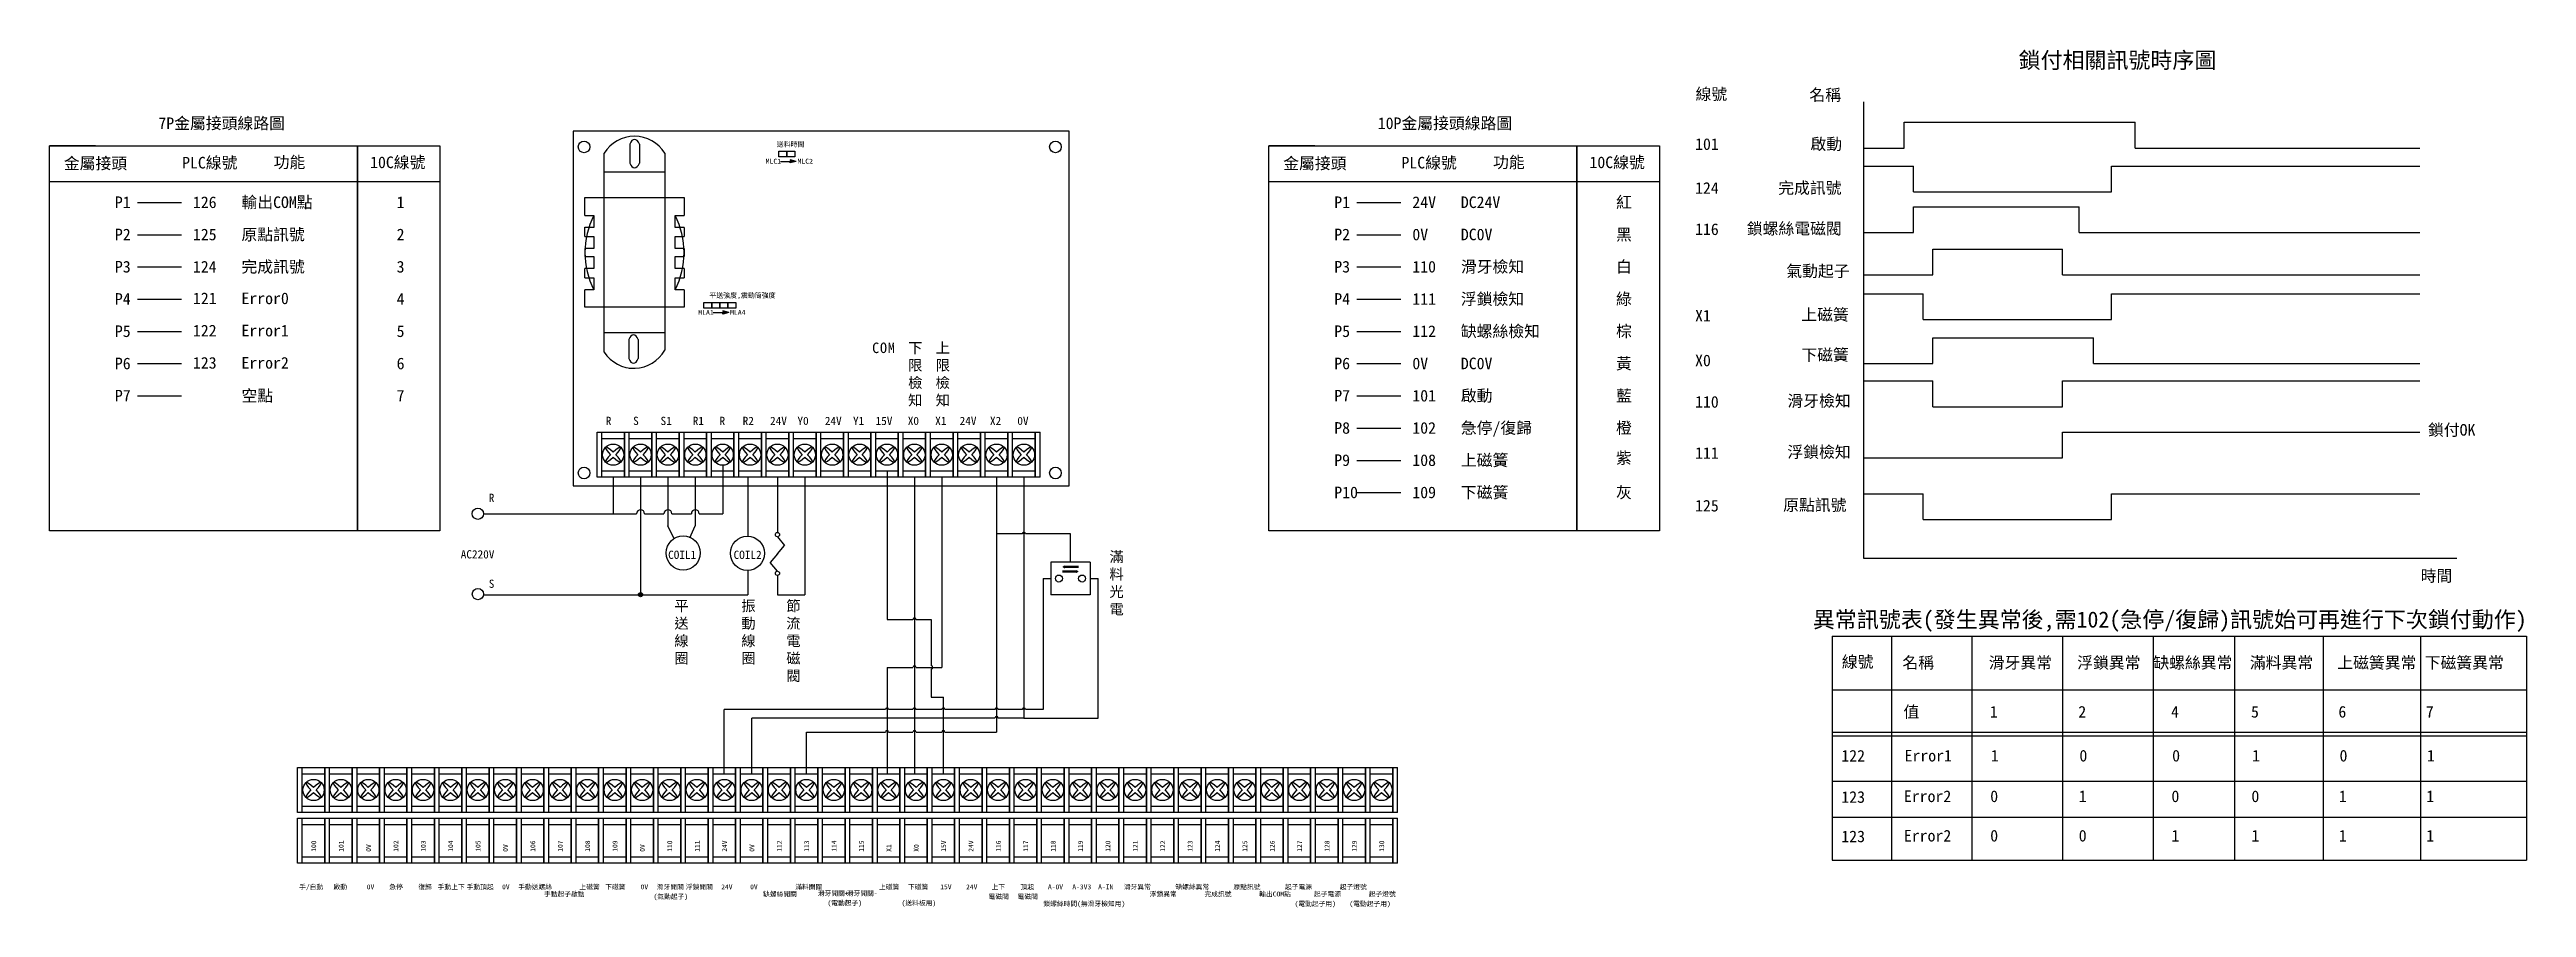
# Model space of a CAD drawing. Extents: x 363 to 1131, y 491 to 757.
import ezdxf

# ---------------------------------------------------------------- set-up
doc = ezdxf.new("R2010")
doc.units = 0
doc.layers.get('0').update_dxf_attribs({"linetype": 'CONTINUOUS'})
for name, color, linetype in [('7', 7, 'CONTINUOUS'), ('圖框層', 7, 'CONTINUOUS'), ('實線', 7, 'CONTINUOUS'), ('標尺寸層', 3, 'CONTINUOUS')]:
    doc.layers.add(name, color=color, linetype=linetype)
doc.styles.add('STSL', font='kaiu.ttf')
doc.styles.add('標楷體', font='kaiu.ttf')

msp = doc.modelspace()

# ---------------------------------------------------------------- texts
at = {"layer": '圖框層', "color": 4, "style": 'STSL'}
for s, height, p in [('鎖付相關訊號時序圖', 5, (973.72, 750.91)), ('線號', 3.6, (873.44, 741.09)), ('名稱', 3.6, (908.77, 740.83)), ('7P金屬接頭線路圖 ', 3.6, (396.32, 732.03)), ('10P金屬接頭線路圖 ', 3.6, (774.81, 732.03)), ('金屬接頭', 3.6, (366.97, 719.6)), ('PLC線號', 3.6, (403.68, 719.8)), ('功能', 3.6, (432.1, 719.95)), ('10C線號', 3.6, (462.03, 719.91)), ('MLC1', 1.536, (584.81, 721.29)), ('送料時間', 1.536, (588.25, 726.54)), ('MLC2', 1.536, (594.69, 721.29)), ('金屬接頭', 3.6, (745.46, 719.6)), ('PLC線號', 3.6, (782.17, 719.8)), ('功能', 3.6, (810.59, 719.95)), ('10C線號', 3.6, (840.52, 719.91)), ('101', 3.6, (873.3, 725.56)), ('啟動', 3.6, (909.11, 725.59)), ('124', 3.6, (873.3, 711.94)), ('完成訊號', 3.6, (899.12, 711.97)), ('P1', 3.6, (382.82, 707.53)), ('126', 3.6, (407.04, 707.53)), ('輸出COM點', 3.6, (422.11, 707.53)), ('1', 3.6, (470.27, 707.53)), ('P1', 3.6, (761.31, 707.53)), ('24V', 3.6, (785.54, 707.53)), ('DC24V', 3.6, (800.6, 707.53)), ('紅', 3.6, (848.77, 707.53)), ('P2', 3.6, (382.82, 697.53)), ('125', 3.6, (407.04, 697.53)), ('原點訊號', 3.6, (422.11, 697.53)), ('2', 3.6, (470.27, 697.53)), ('P2', 3.6, (761.31, 697.53)), ('0V', 3.6, (785.54, 697.53)), ('DC0V', 3.6, (800.6, 697.53)), ('黑', 3.6, (848.77, 697.53)), ('116', 3.6, (873.3, 699.16)), ('鎖螺絲電磁閥', 3.6, (889.37, 699.37)), ('P3', 3.6, (382.82, 687.53)), ('124', 3.6, (407.04, 687.53)), ('完成訊號', 3.6, (422.11, 687.53)), ('3', 3.6, (470.27, 687.53)), ('P3', 3.6, (761.31, 687.53)), ('110', 3.6, (785.54, 687.53)), ('滑牙檢知', 3.6, (800.6, 687.53)), ('白', 3.6, (848.77, 687.53)), ('氣動起子', 3.6, (901.62, 686.2)), ('P4', 3.6, (382.82, 677.53)), ('121', 3.6, (407.04, 677.72)), ('Error0', 3.6, (422.11, 677.72)), ('4', 3.6, (470.27, 677.53)), ('平送強度,震動筒強度', 1.536, (567.33, 679.67)), ('P4', 3.6, (761.31, 677.53)), ('111', 3.6, (785.54, 677.53)), ('浮鎖檢知', 3.6, (800.6, 677.53)), ('綠', 3.6, (848.77, 677.53)), ('上磁簧', 3.6, (906.29, 672.67)), ('P5', 3.6, (382.82, 667.53)), ('122', 3.6, (407.04, 667.72)), ('Error1', 3.6, (422.11, 667.72)), ('5', 3.6, (470.27, 667.53)), ('MLA1', 1.536, (563.89, 674.42)), ('MLA4', 1.536, (573.77, 674.42)), ('P5', 3.6, (761.31, 667.53)), ('112', 3.6, (785.54, 667.53)), ('缺螺絲檢知', 3.6, (800.6, 667.53)), ('棕', 3.6, (848.77, 667.53)), ('X1', 3.6, (873.3, 672.35)), ('123', 3.6, (407.04, 657.72)), ('Error2', 3.6, (422.11, 657.72)), ('黃', 3.6, (848.77, 657.53)), ('X0', 3.6, (873.3, 658.46)), ('下磁簧', 3.6, (906.29, 660.2)), ('P6', 3.6, (382.82, 657.53)), ('6', 3.6, (470.27, 657.53)), ('P6', 3.6, (761.31, 657.53)), ('0V', 3.6, (785.54, 657.53)), ('DC0V', 3.6, (800.6, 657.53)), ('P7', 3.6, (382.82, 647.53)), ('空點', 3.6, (422.11, 647.53)), ('7', 3.6, (470.27, 647.53)), ('P7', 3.6, (761.31, 647.53)), ('101', 3.6, (785.54, 647.53)), ('啟動', 3.6, (800.6, 647.53)), ('藍', 3.6, (848.77, 647.53)), ('110', 3.6, (873.3, 645.61)), ('滑牙檢知', 3.6, (901.95, 645.93)), ('R', 2.56, (535.18, 640.23)), ('S', 2.56, (543.68, 640.23)), ('S1', 2.56, (552.18, 640.23)), ('R1', 2.56, (562.18, 640.23)), ('R', 2.56, (570.49, 640.23)), ('R2', 2.56, (577.68, 640.23)), ('24V', 2.56, (586.18, 640.23)), ('Y0', 2.56, (594.68, 640.23)), ('24V', 2.56, (603.18, 640.23)), ('Y1', 2.56, (611.93, 640.23)), ('15V', 2.56, (618.93, 640.23)), ('X0', 2.56, (628.93, 640.23)), ('X1', 2.56, (637.43, 640.23)), ('24V', 2.56, (645.02, 640.23)), ('X2', 2.56, (654.43, 640.23)), ('0V', 2.56, (662.93, 640.23)), ('P8', 3.6, (761.31, 637.53)), ('102', 3.6, (785.54, 637.53)), ('急停/復歸', 3.6, (800.6, 637.53)), ('橙', 3.6, (848.77, 637.53)), ('鎖付OK', 3.6, (1100.8, 636.93)), ('P9', 3.6, (761.31, 627.53)), ('108', 3.6, (785.54, 627.53)), ('上磁簧', 3.6, (800.6, 627.53)), ('紫', 3.6, (848.72, 628.24)), ('111', 3.6, (873.3, 629.75)), ('浮鎖檢知', 3.6, (901.95, 630.07)), ('R', 2.56, (498.86, 616.36)), ('P10', 3.6, (761.31, 617.53)), ('109', 3.6, (785.54, 617.53)), ('下磁簧', 3.6, (800.6, 617.53)), ('灰', 3.6, (848.77, 617.53)), ('125', 3.6, (873.3, 613.41)), ('原點訊號', 3.6, (900.65, 613.62)), ('AC220V', 2.56, (490.17, 598.85)), ('COIL1', 2.56, (554.54, 598.7)), ('COIL2', 2.56, (574.86, 598.7)), ('S', 2.56, (498.86, 589.72)), ('時間', 3.6, (1098.52, 591.66)), ('異常訊號表(發生異常後,需102(急停/復歸)訊號始可再進行下次鎖付動作)', 5, (909.87, 577.41)), ('線號', 3.6, (918.85, 564.99)), ('名稱', 3.6, (937.64, 564.73)), ('滑牙異常', 3.6, (964.44, 564.73)), ('浮鎖異常', 3.6, (991.9, 564.73)), ('缺螺絲異常', 3.6, (1015.53, 564.73)), ('滿料異常', 3.6, (1045.51, 564.73)), ('上磁簧異常', 3.6, (1072.64, 564.73)), ('下磁簧異常', 3.6, (1099.78, 564.73)), ('值', 3.6, (937.99, 549.49)), ('1', 3.6, (964.79, 549.49)), ('2', 3.6, (992.25, 549.49)), ('4', 3.6, (1021.04, 549.49)), ('5', 3.6, (1045.86, 549.49)), ('6', 3.6, (1072.99, 549.49)), ('7', 3.6, (1100.13, 549.49)), ('122', 3.6, (918.7, 535.84)), ('Error1', 3.6, (938.33, 535.87)), ('1', 3.6, (965.13, 535.87)), ('0', 3.6, (992.6, 535.87)), ('0', 3.6, (1021.39, 535.87)), ('1', 3.6, (1046.2, 535.87)), ('0', 3.6, (1073.34, 535.87)), ('1', 3.6, (1100.47, 535.87)), ('123', 3.6, (918.7, 523.06)), ('Error2', 3.6, (938.12, 523.28)), ('0', 3.6, (964.92, 523.28)), ('1', 3.6, (992.39, 523.28)), ('0', 3.6, (1021.17, 523.28)), ('0', 3.6, (1045.99, 523.28)), ('1', 3.6, (1073.13, 523.28)), ('1', 3.6, (1100.26, 523.28)), ('123', 3.6, (918.7, 510.83)), ('Error2', 3.6, (938.12, 511.05)), ('0', 3.6, (964.92, 511.05)), ('0', 3.6, (992.39, 511.05)), ('1', 3.6, (1021.17, 511.05)), ('1', 3.6, (1045.99, 511.05)), ('1', 3.6, (1073.13, 511.05)), ('1', 3.6, (1100.26, 511.05)), ('手/自動', 1.5, (440, 496.23)), ('啟動', 1.5, (450.68, 496.23)), ('0V', 1.5, (461, 496.23)), ('急停', 1.5, (468, 496.23)), ('復歸', 1.5, (477, 496.23)), ('手動上下', 1.5, (483, 496.23)), ('手動頂起', 1.5, (492, 496.23)), ('0V', 1.5, (503, 496.23)), ('手動送螺絲', 1.5, (508, 496.23)), ('手動起子啟動', 1.5, (516, 494.01)), ('上磁簧', 1.5, (527, 496.23)), ('下磁簧', 1.5, (535, 496.23)), ('0V', 1.5, (546, 496.23)), ('(氣動起子)', 1.5, (550, 493.23)), ('滑牙開關', 1.5, (551, 496.23)), ('浮鎖開關', 1.5, (560, 496.23)), ('24V', 1.5, (571, 496.23)), ('0V', 1.5, (580, 496.23)), ('缺螺絲開關', 1.5, (584, 494.01)), ('滿料開關', 1.5, (594, 496.23)), ('滑牙開關+', 1.5, (601, 494.23)), ('(電動起子)', 1.5, (604, 491.23)), ('滑牙開關-', 1.5, (610, 494.23)), ('上磁簧', 1.5, (620, 496.23)), ('(送料板用)', 1.5, (627, 491.23)), ('下磁簧', 1.5, (629, 496.23)), ('15V', 1.5, (639, 496.23)), ('24V', 1.5, (647.02, 496.23)), ('電磁閥', 1.5, (654, 493.23)), ('上下', 1.5, (654.93, 496.23)), ('電磁閥', 1.5, (663, 493.23)), ('頂起', 1.5, (663.93, 496.23)), ('鎖螺絲時間(無滑牙檢知用)', 1.5, (671, 491.01)), ('A-0V', 1.5, (672.43, 496.23)), ('A-3V3', 1.5, (680, 496.23)), ('A-IN', 1.5, (688.02, 496.23)), ('滑牙異常', 1.5, (696, 496.23)), ('浮鎖異常', 1.5, (704, 494.01)), ('缺螺絲異常', 1.5, (712, 496.23)), ('完成訊號', 1.5, (721, 494.01)), ('原點訊號', 1.5, (730, 496.23)), ('輸出COM點', 1.5, (738, 494.01)), ('起子電源', 1.5, (746, 496.23)), ('(電動起子用)', 1.5, (749, 491.01)), ('起子電源', 1.5, (755, 494.01)), ('起子燈號', 1.5, (763, 496.23)), ('(電動起子用)', 1.5, (766, 491.01)), ('起子燈號', 1.5, (772, 494.01))]:
    msp.add_text(s, height=height, dxfattribs=at).set_placement(p)
for s, p in [('100', (445.29, 507.86)), ('101', (453.79, 507.86)), ('0V', (462.29, 507.86)), ('102', (470.79, 507.86)), ('103', (479.29, 507.86)), ('104', (487.79, 507.86)), ('105', (496.29, 507.86)), ('0V', (504.79, 507.86)), ('106', (513.29, 507.86)), ('107', (521.79, 507.86)), ('108', (530.29, 507.86)), ('109', (538.79, 507.86)), ('0V', (547.29, 507.86)), ('110', (555.79, 507.86)), ('111', (564.29, 507.86)), ('24V', (572.79, 507.86)), ('0V', (581.29, 507.86)), ('112', (589.79, 507.86)), ('113', (598.29, 507.86)), ('114', (606.79, 507.86)), ('115', (615.29, 507.86)), ('X1', (623.79, 507.86)), ('X0', (632.29, 507.86)), ('15V', (640.79, 507.86)), ('24V', (649.29, 507.86)), ('116', (657.79, 507.86)), ('117', (666.29, 507.86)), ('118', (674.79, 507.86)), ('119', (683.29, 507.86)), ('120', (691.79, 507.86)), ('121', (700.29, 507.86)), ('122', (708.79, 507.86)), ('123', (717.29, 507.86)), ('124', (725.79, 507.86)), ('125', (734.29, 507.86)), ('126', (742.79, 507.86)), ('127', (751.29, 507.86)), ('128', (759.79, 507.86)), ('129', (768.29, 507.86)), ('130', (776.79, 507.86))]:
    msp.add_text(s, height=1.5, rotation=90, dxfattribs=at).set_placement(p)
at = {"layer": '標尺寸層', "color": 0, "char_height": 3.25, "width": 4.1791, "attachment_point": 1, "style": '標楷體'}
for s, insert in [('{\\T1.1;COM}', (617.86, 665.8)), ('{\\T1.1;下限\\P檢\\P知}', (629.03, 665.8)), ('{\\T1.1;上\\P限\\P檢\\P知}', (637.59, 665.8)), ('{\\T1.1;滿料光電}', (691.53, 601)), ('\\pt6.5;{\\T1.1;平\\P送線圈}', (556.47, 585.76)), ('\\pt6.5;{\\T1.1;振動\\P線圈}', (577.27, 585.76)), ('\\pt6.5;{\\T1.1;節流電磁閥}', (591.21, 585.76))]:
    msp.add_mtext(s, dxfattribs=dict(at, insert=insert))

# ---------------------------------------------------------------- blocks, each defined once
blk = doc.blocks.new('JOIN')
at = {"layer": '標尺寸層'}
h = blk.add_hatch(color=7, dxfattribs=at)
edge = h.paths.add_edge_path()
edge.add_arc((0, 0), 0.636, 0, 360)
at = {"layer": '標尺寸層', "color": 7}
blk.add_circle((0, 0), 0.636, dxfattribs=at)

# ---------------------------------------------------------------- hatches: boundary and pattern name
at = {"layer": '標尺寸層'}
for points in [[(594.27, 722.01), (592.42, 721.5), (592.52, 722.01), (592.42, 722.52)], [(573.35, 675.13), (571.5, 674.62), (571.6, 675.13), (571.5, 675.64)]]:
    msp.add_hatch(color=7, dxfattribs=at).paths.add_polyline_path(points)

# ---------------------------------------------------------------- linework, layer by layer
for p, q in [((376.81, 726.84), (362.53, 726.84)), ((755.3, 726.84), (741.03, 726.84))]:
    msp.add_line(p, q)
for points in [[(362.53, 726.84), (458.14, 726.84), (458.14, 607.4), (362.53, 607.4)], [(741.03, 726.84), (836.63, 726.84), (836.63, 607.4), (741.03, 607.4)]]:
    msp.add_lwpolyline(points, close=True)
for points in [[(677.63, 596.22, 1.08, 0, 0), (676.91, 596.22, 0, 0, 0)], [(681.23, 594.78, 1.08, 0, 0), (681.95, 594.78, 0, 0, 0)]]:
    msp.add_lwpolyline(points, format="xyseb")
at = {"layer": '7'}
for centre in [(675.83, 592.62), (675.83, 592.62), (683.03, 592.62), (683.03, 592.62)]:
    msp.add_circle(centre, 1.08, dxfattribs=at)
at = {"layer": '實線'}
for p, q in [((685.55, 597.66), (673.31, 597.66)), ((685.55, 597.66), (673.31, 597.66)), ((685.55, 597.66), (685.55, 587.58)), ((685.55, 597.66), (685.55, 587.58)), ((685.55, 587.58), (673.31, 587.58)), ((685.55, 587.58), (673.31, 587.58))]:
    msp.add_line(p, q, dxfattribs=at)
msp.add_lwpolyline([(673.31, 597.66), (673.31, 587.58)], dxfattribs=at)
msp.add_lwpolyline([(673.31, 597.66), (673.31, 587.58)], dxfattribs=at)
at = {"layer": '實線', "const_width": 0.72}
for points in [[(681.23, 594.78), (676.91, 594.78)], [(681.95, 596.22), (677.63, 596.22)]]:
    msp.add_lwpolyline(points, dxfattribs=at)
at = {"layer": '標尺寸層', "color": 0}
for p, q in [((925.59, 740.52), (925.59, 598.93)), ((938.24, 726.15), (938.24, 734.15)), ((938.24, 734.15), (1009.87, 734.15)), ((1009.87, 726.15), (1009.87, 734.15)), ((925.59, 726.15), (938.24, 726.15)), ((1009.87, 726.15), (1098.26, 726.15)), ((925.59, 720.53), (941.14, 720.53)), ((941.14, 712.53), (941.14, 720.53)), ((1002.54, 712.53), (1002.54, 720.53)), ((1002.54, 720.53), (1098.26, 720.53)), ((941.14, 712.53), (1002.54, 712.53)), ((941.14, 707.94), (941.14, 707.94)), ((941.14, 707.94), (992.54, 707.94)), ((941.14, 699.94), (941.14, 707.94)), ((992.54, 699.94), (992.54, 707.94)), ((925.59, 699.94), (941.14, 699.94)), ((992.54, 699.94), (1098.26, 699.94)), ((947.14, 694.77), (987.35, 694.77)), ((947.14, 686.77), (947.14, 694.77)), ((987.35, 686.77), (987.35, 694.77)), ((925.59, 686.77), (947.14, 686.77)), ((987.35, 686.77), (1098.26, 686.77)), ((925.59, 680.92), (944.14, 680.92)), ((944.14, 672.92), (944.14, 680.92)), ((1002.54, 672.92), (1002.54, 680.92)), ((1002.54, 680.92), (1098.26, 680.92)), ((944.14, 672.92), (1002.54, 672.92)), ((947.14, 667.26), (947.14, 667.26)), ((947.14, 667.26), (996.95, 667.26)), ((947.14, 659.26), (947.14, 667.26)), ((996.95, 659.26), (996.95, 667.26)), ((925.59, 659.26), (947.14, 659.26)), ((925.59, 653.89), (947.14, 653.89)), ((947.14, 645.89), (947.14, 653.89)), ((987.35, 645.89), (987.35, 653.89)), ((987.35, 653.89), (1098.26, 653.89)), ((996.95, 659.26), (1098.26, 659.26)), ((947.14, 645.89), (987.35, 645.89)), ((987.35, 630.02), (987.35, 638.02)), ((987.35, 638.02), (1098.26, 638.02)), ((537.48, 624.03), (537.48, 612.71)), ((545.98, 624.03), (545.98, 587.58)), ((554.48, 624.03), (554.48, 608.95)), ((562.98, 624.03), (562.98, 608.95)), ((571.48, 627.73), (571.48, 612.71)), ((579.23, 624.03), (579.23, 605.7)), ((588.48, 624.03), (588.48, 606.9)), ((596.98, 624.03), (596.98, 587.58)), ((622.48, 626.03), (622.48, 579.91)), ((630.98, 624.03), (630.98, 532.03)), ((639.48, 624.03), (639.48, 565.03)), ((656.48, 624.03), (656.48, 545)), ((664.98, 624.03), (664.98, 549.35)), ((925.59, 630.02), (987.35, 630.02)), ((925.59, 618.91), (944.14, 618.91)), ((944.14, 610.91), (944.14, 618.91)), ((1002.54, 610.91), (1002.54, 618.91)), ((1002.54, 618.91), (1098.26, 618.91)), ((497.25, 612.71), (544.75, 612.71)), ((547.21, 612.71), (553.25, 612.71)), ((556.33, 605.11), (554.48, 608.95)), ((555.71, 612.71), (561.75, 612.71)), ((561.29, 605.19), (562.98, 608.95)), ((564.21, 612.71), (571.48, 612.71)), ((944.14, 610.91), (1002.54, 610.91)), ((588.48, 600.23), (586.26, 597.56)), ((588.48, 605.57), (590.7, 602.9)), ((588.48, 600.23), (590.7, 602.9)), ((664.48, 606.46), (656.48, 606.46)), ((679.43, 606.46), (665.48, 606.46)), ((679.43, 597.66), (679.43, 606.46)), ((579.23, 595.14), (579.23, 587.58)), ((588.48, 594.89), (586.26, 597.56)), ((588.48, 593.57), (588.48, 587.58)), ((670.98, 592.62), (673.31, 592.62)), ((670.98, 592.62), (670.98, 552)), ((685.55, 592.62), (687.98, 592.62)), ((687.98, 549.35), (687.98, 592.62)), ((925.59, 598.93), (1109.71, 598.93)), ((497.25, 587.58), (579.23, 587.58)), ((588.48, 587.58), (596.98, 587.58)), ((622.48, 579.91), (630.51, 579.91)), ((631.51, 579.91), (636.23, 579.91)), ((636.23, 579.91), (636.23, 565.53)), ((915.83, 574.76), (1131.36, 574.76)), ((915.83, 574.76), (915.83, 505.29)), ((934.3, 574.76), (934.3, 505.29)), ((959.23, 574.76), (959.23, 505.29)), ((987.38, 574.76), (987.38, 505.29)), ((1015.53, 574.76), (1015.53, 505.29)), ((1040.75, 574.76), (1040.75, 505.29)), ((1068.31, 574.76), (1068.31, 505.29)), ((1098.52, 574.76), (1098.52, 505.29)), ((1131.36, 574.76), (1131.36, 505.29)), ((622.48, 565.03), (622.48, 532.03)), ((622.48, 565.03), (630.51, 565.03)), ((631.51, 565.03), (639.48, 565.03)), ((636.23, 564.53), (636.23, 555.78)), ((636.23, 555.78), (639.98, 555.78)), ((639.98, 532.03), (639.98, 555.78)), ((915.83, 558.11), (1131.36, 558.11)), ((571.98, 532.03), (571.98, 552)), ((621.98, 552), (571.98, 552)), ((580.48, 532.03), (580.48, 549.35)), ((655.98, 549.35), (580.48, 549.35)), ((630.48, 552), (622.98, 552)), ((639.48, 552), (631.48, 552)), ((655.98, 552), (640.48, 552)), ((664.48, 552), (656.98, 552)), ((664.98, 549.35), (656.98, 549.35)), ((664.98, 549.35), (687.98, 549.35)), ((670.98, 552), (665.48, 552)), ((597.48, 532.03), (597.48, 545)), ((597.48, 545), (621.98, 545)), ((622.98, 545), (630.51, 545)), ((631.51, 545), (639.48, 545)), ((640.48, 545), (656.48, 545)), ((915.83, 544.94), (1131.36, 544.94)), ((915.83, 543.8), (1131.36, 543.8)), ((915.83, 529.75), (1131.36, 529.75)), ((915.83, 518.56), (1131.36, 518.56)), ((915.83, 505.29), (1131.36, 505.29))]:
    msp.add_line(p, q, dxfattribs=at)
at = {"layer": '標尺寸層', "color": 7}
for p, q in [((534.71, 662.8), (534.71, 724.52)), ((542.66, 727.36), (542.66, 721.47)), ((545.61, 727.36), (545.61, 721.47)), ((553.51, 724.52), (553.51, 663.41)), ((362.53, 715.75), (483.73, 715.75)), ((589.42, 722.01), (592.52, 722.01)), ((594.27, 722.01), (592.42, 722.52)), ((592.42, 722.52), (592.52, 722.01)), ((594.27, 722.01), (592.42, 721.5)), ((592.42, 721.5), (592.52, 722.01)), ((741.03, 715.75), (862.22, 715.75)), ((389.83, 709.27), (403.52, 709.27)), ((768.33, 709.27), (782.01, 709.27)), ((389.83, 699.27), (403.52, 699.27)), ((768.33, 699.27), (782.01, 699.27)), ((389.83, 689.27), (403.52, 689.27)), ((768.33, 689.27), (782.01, 689.27)), ((389.83, 679.27), (403.52, 679.27)), ((768.33, 679.27), (782.01, 679.27)), ((389.83, 669.27), (403.52, 669.27)), ((568.5, 675.13), (571.6, 675.13)), ((573.35, 675.13), (571.5, 675.64)), ((571.5, 675.64), (571.6, 675.13)), ((573.35, 675.13), (571.5, 674.62)), ((571.5, 674.62), (571.6, 675.13)), ((768.33, 669.27), (782.01, 669.27)), ((542.3, 666.74), (542.3, 660.85)), ((545.25, 666.74), (545.25, 660.85)), ((389.83, 659.27), (403.52, 659.27)), ((542.81, 657.81), (542.44, 657.81)), ((768.33, 659.27), (782.01, 659.27)), ((389.83, 649.27), (403.52, 649.27)), ((768.33, 649.27), (782.01, 649.27)), ((768.33, 639.27), (782.01, 639.27)), ((533.98, 624.03), (533.98, 638.03)), ((533.98, 636.03), (540.98, 636.03)), ((542.48, 624.03), (542.48, 638.03)), ((542.48, 636.03), (549.48, 636.03)), ((550.98, 624.03), (550.98, 638.03)), ((550.98, 636.03), (557.98, 636.03)), ((559.48, 624.03), (559.48, 638.03)), ((559.48, 636.03), (566.48, 636.03)), ((567.98, 624.03), (567.98, 638.03)), ((567.98, 636.03), (574.98, 636.03)), ((576.48, 624.03), (576.48, 638.03)), ((576.48, 636.03), (583.48, 636.03)), ((584.98, 624.03), (584.98, 638.03)), ((584.98, 636.03), (591.98, 636.03)), ((593.48, 624.03), (593.48, 638.03)), ((593.48, 636.03), (600.48, 636.03)), ((601.98, 624.03), (601.98, 638.03)), ((601.98, 636.03), (608.98, 636.03)), ((610.48, 624.03), (610.48, 638.03)), ((610.48, 636.03), (617.48, 636.03)), ((618.98, 624.03), (618.98, 638.03)), ((618.98, 636.03), (625.98, 636.03)), ((627.48, 624.03), (627.48, 638.03)), ((627.48, 636.03), (634.48, 636.03)), ((635.98, 624.03), (635.98, 638.03)), ((635.98, 636.03), (642.98, 636.03)), ((644.48, 624.03), (644.48, 638.03)), ((644.48, 636.03), (651.48, 636.03)), ((652.98, 624.03), (652.98, 638.03)), ((652.98, 636.03), (659.98, 636.03)), ((661.48, 624.03), (661.48, 638.03)), ((661.48, 636.03), (668.48, 636.03)), ((668.48, 638.03), (669.98, 638.03)), ((668.48, 624.03), (668.48, 638.03)), ((669.98, 624.03), (669.98, 638.03)), ((533.98, 626.03), (540.98, 626.03)), ((542.48, 626.03), (549.48, 626.03)), ((550.98, 626.03), (557.98, 626.03)), ((559.48, 626.03), (566.48, 626.03)), ((567.98, 626.03), (574.98, 626.03)), ((576.48, 626.03), (583.48, 626.03)), ((584.98, 626.03), (591.98, 626.03)), ((593.48, 626.03), (600.48, 626.03)), ((601.98, 626.03), (608.98, 626.03)), ((610.48, 626.03), (617.48, 626.03)), ((618.98, 626.03), (625.98, 626.03)), ((627.48, 626.03), (634.48, 626.03)), ((635.98, 626.03), (642.98, 626.03)), ((644.48, 626.03), (651.48, 626.03)), ((652.98, 626.03), (659.98, 626.03)), ((661.48, 626.03), (668.48, 626.03)), ((669.98, 624.03), (668.48, 624.03)), ((768.33, 629.27), (782.01, 629.27)), ((768.33, 619.27), (782.01, 619.27)), ((440.98, 520.03), (440.98, 534.03)), ((440.98, 532.03), (447.98, 532.03)), ((449.48, 520.03), (449.48, 534.03)), ((449.48, 532.03), (456.48, 532.03)), ((457.98, 520.03), (457.98, 534.03)), ((457.98, 532.03), (464.98, 532.03)), ((466.48, 520.03), (466.48, 534.03)), ((466.48, 532.03), (473.48, 532.03)), ((474.98, 520.03), (474.98, 534.03)), ((474.98, 532.03), (481.98, 532.03)), ((483.48, 520.03), (483.48, 534.03)), ((483.48, 532.03), (490.48, 532.03)), ((491.98, 520.03), (491.98, 534.03)), ((491.98, 532.03), (498.98, 532.03)), ((500.48, 520.03), (500.48, 534.03)), ((500.48, 532.03), (507.48, 532.03)), ((508.98, 520.03), (508.98, 534.03)), ((508.98, 532.03), (515.98, 532.03)), ((517.48, 520.03), (517.48, 534.03)), ((517.48, 532.03), (524.48, 532.03)), ((525.98, 520.03), (525.98, 534.03)), ((525.98, 532.03), (532.98, 532.03)), ((534.48, 520.03), (534.48, 534.03)), ((534.48, 532.03), (541.48, 532.03)), ((542.98, 520.03), (542.98, 534.03)), ((542.98, 532.03), (549.98, 532.03)), ((551.48, 520.03), (551.48, 534.03)), ((551.48, 532.03), (558.48, 532.03)), ((559.98, 520.03), (559.98, 534.03)), ((559.98, 532.03), (566.98, 532.03)), ((568.48, 520.03), (568.48, 534.03)), ((568.48, 532.03), (575.48, 532.03)), ((575.48, 534.03), (576.98, 534.03)), ((575.48, 520.03), (575.48, 534.03)), ((576.98, 520.03), (576.98, 534.03)), ((576.98, 520.03), (576.98, 534.03)), ((576.98, 532.03), (583.98, 532.03)), ((585.48, 520.03), (585.48, 534.03)), ((585.48, 532.03), (592.48, 532.03)), ((593.98, 520.03), (593.98, 534.03)), ((593.98, 532.03), (600.98, 532.03)), ((602.48, 520.03), (602.48, 534.03)), ((602.48, 532.03), (609.48, 532.03)), ((610.98, 520.03), (610.98, 534.03)), ((610.98, 532.03), (617.98, 532.03)), ((619.48, 520.03), (619.48, 534.03)), ((619.48, 532.03), (626.48, 532.03)), ((627.98, 520.03), (627.98, 534.03)), ((627.98, 532.03), (634.98, 532.03)), ((636.48, 520.03), (636.48, 534.03)), ((636.48, 532.03), (643.48, 532.03)), ((644.98, 520.03), (644.98, 534.03)), ((644.98, 532.03), (651.98, 532.03)), ((653.48, 520.03), (653.48, 534.03)), ((653.48, 532.03), (660.48, 532.03)), ((661.98, 520.03), (661.98, 534.03)), ((661.98, 532.03), (668.98, 532.03)), ((670.48, 520.03), (670.48, 534.03)), ((670.48, 532.03), (677.48, 532.03)), ((678.98, 520.03), (678.98, 534.03)), ((678.98, 532.03), (685.98, 532.03)), ((687.48, 520.03), (687.48, 534.03)), ((687.48, 532.03), (694.48, 532.03)), ((695.98, 520.03), (695.98, 534.03)), ((695.98, 532.03), (702.98, 532.03)), ((704.48, 520.03), (704.48, 534.03)), ((704.48, 532.03), (711.48, 532.03)), ((711.48, 534.03), (712.98, 534.03)), ((711.48, 520.03), (711.48, 534.03)), ((712.98, 520.03), (712.98, 534.03)), ((712.98, 520.03), (712.98, 534.03)), ((712.98, 532.03), (719.98, 532.03)), ((721.48, 520.03), (721.48, 534.03)), ((721.48, 532.03), (728.48, 532.03)), ((729.98, 520.03), (729.98, 534.03)), ((729.98, 532.03), (736.98, 532.03)), ((738.48, 520.03), (738.48, 534.03)), ((738.48, 532.03), (745.48, 532.03)), ((746.98, 520.03), (746.98, 534.03)), ((746.98, 532.03), (753.98, 532.03)), ((755.48, 520.03), (755.48, 534.03)), ((755.48, 532.03), (762.48, 532.03)), ((763.98, 520.03), (763.98, 534.03)), ((763.98, 532.03), (770.98, 532.03)), ((772.48, 520.03), (772.48, 534.03)), ((772.48, 532.03), (779.48, 532.03)), ((779.48, 534.03), (780.98, 534.03)), ((779.48, 520.03), (779.48, 534.03)), ((780.98, 520.03), (780.98, 534.03)), ((440.98, 522.03), (447.98, 522.03)), ((440.98, 504.33), (440.98, 518.33)), ((440.98, 516.33), (447.98, 516.33)), ((449.48, 522.03), (456.48, 522.03)), ((449.48, 504.33), (449.48, 518.33)), ((449.48, 516.33), (456.48, 516.33)), ((457.98, 522.03), (464.98, 522.03)), ((457.98, 504.33), (457.98, 518.33)), ((457.98, 516.33), (464.98, 516.33)), ((466.48, 522.03), (473.48, 522.03)), ((466.48, 504.33), (466.48, 518.33)), ((466.48, 516.33), (473.48, 516.33)), ((474.98, 522.03), (481.98, 522.03)), ((474.98, 504.33), (474.98, 518.33)), ((474.98, 516.33), (481.98, 516.33)), ((483.48, 522.03), (490.48, 522.03)), ((483.48, 504.33), (483.48, 518.33)), ((483.48, 516.33), (490.48, 516.33)), ((491.98, 522.03), (498.98, 522.03)), ((491.98, 504.33), (491.98, 518.33)), ((491.98, 516.33), (498.98, 516.33)), ((500.48, 522.03), (507.48, 522.03)), ((500.48, 504.33), (500.48, 518.33)), ((500.48, 516.33), (507.48, 516.33)), ((508.98, 522.03), (515.98, 522.03)), ((508.98, 504.33), (508.98, 518.33)), ((508.98, 516.33), (515.98, 516.33)), ((517.48, 522.03), (524.48, 522.03)), ((517.48, 504.33), (517.48, 518.33)), ((517.48, 516.33), (524.48, 516.33)), ((525.98, 522.03), (532.98, 522.03)), ((525.98, 504.33), (525.98, 518.33)), ((525.98, 516.33), (532.98, 516.33)), ((534.48, 522.03), (541.48, 522.03)), ((534.48, 504.33), (534.48, 518.33)), ((534.48, 516.33), (541.48, 516.33)), ((542.98, 522.03), (549.98, 522.03)), ((542.98, 504.33), (542.98, 518.33)), ((542.98, 516.33), (549.98, 516.33)), ((551.48, 522.03), (558.48, 522.03)), ((551.48, 504.33), (551.48, 518.33)), ((551.48, 516.33), (558.48, 516.33)), ((559.98, 522.03), (566.98, 522.03)), ((559.98, 504.33), (559.98, 518.33)), ((559.98, 516.33), (566.98, 516.33)), ((568.48, 522.03), (575.48, 522.03)), ((568.48, 504.33), (568.48, 518.33)), ((568.48, 516.33), (575.48, 516.33)), ((576.98, 520.03), (575.48, 520.03)), ((575.48, 518.33), (576.98, 518.33)), ((575.48, 504.33), (575.48, 518.33)), ((576.98, 522.03), (583.98, 522.03)), ((576.98, 504.33), (576.98, 518.33)), ((576.98, 504.33), (576.98, 518.33)), ((576.98, 516.33), (583.98, 516.33)), ((585.48, 522.03), (592.48, 522.03)), ((585.48, 504.33), (585.48, 518.33)), ((585.48, 516.33), (592.48, 516.33)), ((593.98, 522.03), (600.98, 522.03)), ((593.98, 504.33), (593.98, 518.33)), ((593.98, 516.33), (600.98, 516.33)), ((602.48, 522.03), (609.48, 522.03)), ((602.48, 504.33), (602.48, 518.33)), ((602.48, 516.33), (609.48, 516.33)), ((610.98, 522.03), (617.98, 522.03)), ((610.98, 504.33), (610.98, 518.33)), ((610.98, 516.33), (617.98, 516.33)), ((619.48, 522.03), (626.48, 522.03)), ((619.48, 504.33), (619.48, 518.33)), ((619.48, 516.33), (626.48, 516.33)), ((627.98, 522.03), (634.98, 522.03)), ((627.98, 504.33), (627.98, 518.33)), ((627.98, 516.33), (634.98, 516.33)), ((636.48, 522.03), (643.48, 522.03)), ((636.48, 504.33), (636.48, 518.33)), ((636.48, 516.33), (643.48, 516.33)), ((644.98, 522.03), (651.98, 522.03)), ((644.98, 504.33), (644.98, 518.33)), ((644.98, 516.33), (651.98, 516.33)), ((653.48, 522.03), (660.48, 522.03)), ((653.48, 504.33), (653.48, 518.33)), ((653.48, 516.33), (660.48, 516.33)), ((661.98, 522.03), (668.98, 522.03)), ((661.98, 504.33), (661.98, 518.33)), ((661.98, 516.33), (668.98, 516.33)), ((670.48, 522.03), (677.48, 522.03)), ((670.48, 504.33), (670.48, 518.33)), ((670.48, 516.33), (677.48, 516.33)), ((678.98, 522.03), (685.98, 522.03)), ((678.98, 504.33), (678.98, 518.33)), ((678.98, 516.33), (685.98, 516.33)), ((687.48, 522.03), (694.48, 522.03)), ((687.48, 504.33), (687.48, 518.33)), ((687.48, 516.33), (694.48, 516.33)), ((695.98, 522.03), (702.98, 522.03)), ((695.98, 504.33), (695.98, 518.33)), ((695.98, 516.33), (702.98, 516.33)), ((704.48, 522.03), (711.48, 522.03)), ((704.48, 504.33), (704.48, 518.33)), ((704.48, 516.33), (711.48, 516.33)), ((712.98, 520.03), (711.48, 520.03)), ((711.48, 518.33), (712.98, 518.33)), ((711.48, 504.33), (711.48, 518.33)), ((712.98, 522.03), (719.98, 522.03)), ((712.98, 504.33), (712.98, 518.33)), ((712.98, 504.33), (712.98, 518.33)), ((712.98, 516.33), (719.98, 516.33)), ((721.48, 522.03), (728.48, 522.03)), ((721.48, 504.33), (721.48, 518.33)), ((721.48, 516.33), (728.48, 516.33)), ((729.98, 522.03), (736.98, 522.03)), ((729.98, 504.33), (729.98, 518.33)), ((729.98, 516.33), (736.98, 516.33)), ((738.48, 522.03), (745.48, 522.03)), ((738.48, 504.33), (738.48, 518.33)), ((738.48, 516.33), (745.48, 516.33)), ((746.98, 522.03), (753.98, 522.03)), ((746.98, 504.33), (746.98, 518.33)), ((746.98, 516.33), (753.98, 516.33)), ((755.48, 522.03), (762.48, 522.03)), ((755.48, 504.33), (755.48, 518.33)), ((755.48, 516.33), (762.48, 516.33)), ((763.98, 522.03), (770.98, 522.03)), ((763.98, 504.33), (763.98, 518.33)), ((763.98, 516.33), (770.98, 516.33)), ((772.48, 522.03), (779.48, 522.03)), ((772.48, 504.33), (772.48, 518.33)), ((772.48, 516.33), (779.48, 516.33)), ((780.98, 520.03), (779.48, 520.03)), ((779.48, 518.33), (780.98, 518.33)), ((779.48, 504.33), (779.48, 518.33)), ((780.98, 504.33), (780.98, 518.33)), ((440.98, 506.33), (447.98, 506.33)), ((449.48, 506.33), (456.48, 506.33)), ((457.98, 506.33), (464.98, 506.33)), ((466.48, 506.33), (473.48, 506.33)), ((474.98, 506.33), (481.98, 506.33)), ((483.48, 506.33), (490.48, 506.33)), ((491.98, 506.33), (498.98, 506.33)), ((500.48, 506.33), (507.48, 506.33)), ((508.98, 506.33), (515.98, 506.33)), ((517.48, 506.33), (524.48, 506.33)), ((525.98, 506.33), (532.98, 506.33)), ((534.48, 506.33), (541.48, 506.33)), ((542.98, 506.33), (549.98, 506.33)), ((551.48, 506.33), (558.48, 506.33)), ((559.98, 506.33), (566.98, 506.33)), ((568.48, 506.33), (575.48, 506.33)), ((576.98, 504.33), (575.48, 504.33)), ((576.98, 506.33), (583.98, 506.33)), ((585.48, 506.33), (592.48, 506.33)), ((593.98, 506.33), (600.98, 506.33)), ((602.48, 506.33), (609.48, 506.33)), ((610.98, 506.33), (617.98, 506.33)), ((619.48, 506.33), (626.48, 506.33)), ((627.98, 506.33), (634.98, 506.33)), ((636.48, 506.33), (643.48, 506.33)), ((644.98, 506.33), (651.98, 506.33)), ((653.48, 506.33), (660.48, 506.33)), ((661.98, 506.33), (668.98, 506.33)), ((670.48, 506.33), (677.48, 506.33)), ((678.98, 506.33), (685.98, 506.33)), ((687.48, 506.33), (694.48, 506.33)), ((695.98, 506.33), (702.98, 506.33)), ((704.48, 506.33), (711.48, 506.33)), ((712.98, 504.33), (711.48, 504.33)), ((712.98, 506.33), (719.98, 506.33)), ((721.48, 506.33), (728.48, 506.33)), ((729.98, 506.33), (736.98, 506.33)), ((738.48, 506.33), (745.48, 506.33)), ((746.98, 506.33), (753.98, 506.33)), ((755.48, 506.33), (762.48, 506.33)), ((763.98, 506.33), (770.98, 506.33)), ((772.48, 506.33), (779.48, 506.33)), ((780.98, 504.33), (779.48, 504.33))]:
    msp.add_line(p, q, dxfattribs=at)
for points in [[(525.03, 621.35), (679.03, 621.35), (679.03, 731.35), (525.03, 731.35)], [(458.14, 726.84), (483.73, 726.84), (483.73, 607.4), (458.14, 607.4)], [(588.86, 725.12), (591.34, 725.12), (591.34, 723.38), (588.86, 723.38)], [(591.34, 725.12), (593.82, 725.12), (593.82, 723.38), (591.34, 723.38)], [(836.63, 726.84), (862.22, 726.84), (862.22, 607.4), (836.63, 607.4)], [(534.71, 718.81), (553.51, 718.81), (553.51, 668.81), (534.71, 668.81)], [(565.62, 678.25), (568.11, 678.25), (568.11, 676.51), (565.62, 676.51)], [(568.11, 678.25), (570.59, 678.25), (570.59, 676.51), (568.11, 676.51)], [(570.59, 678.25), (573.07, 678.25), (573.07, 676.51), (570.59, 676.51)], [(573.07, 678.25), (575.55, 678.25), (575.55, 676.51), (573.07, 676.51)], [(532.48, 638.03), (540.98, 638.03), (540.98, 624.03), (532.48, 624.03)], [(540.98, 638.03), (549.48, 638.03), (549.48, 624.03), (540.98, 624.03)], [(549.48, 638.03), (557.98, 638.03), (557.98, 624.03), (549.48, 624.03)], [(557.98, 638.03), (566.48, 638.03), (566.48, 624.03), (557.98, 624.03)], [(566.48, 638.03), (574.98, 638.03), (574.98, 624.03), (566.48, 624.03)], [(574.98, 638.03), (583.48, 638.03), (583.48, 624.03), (574.98, 624.03)], [(583.48, 638.03), (591.98, 638.03), (591.98, 624.03), (583.48, 624.03)], [(591.98, 638.03), (600.48, 638.03), (600.48, 624.03), (591.98, 624.03)], [(600.48, 638.03), (608.98, 638.03), (608.98, 624.03), (600.48, 624.03)], [(608.98, 638.03), (617.48, 638.03), (617.48, 624.03), (608.98, 624.03)], [(617.48, 638.03), (625.98, 638.03), (625.98, 624.03), (617.48, 624.03)], [(625.98, 638.03), (634.48, 638.03), (634.48, 624.03), (625.98, 624.03)], [(634.48, 638.03), (642.98, 638.03), (642.98, 624.03), (634.48, 624.03)], [(642.98, 638.03), (651.48, 638.03), (651.48, 624.03), (642.98, 624.03)], [(651.48, 638.03), (659.98, 638.03), (659.98, 624.03), (651.48, 624.03)], [(659.98, 638.03), (668.48, 638.03), (668.48, 624.03), (659.98, 624.03)], [(439.48, 534.03), (447.98, 534.03), (447.98, 520.03), (439.48, 520.03)], [(447.98, 534.03), (456.48, 534.03), (456.48, 520.03), (447.98, 520.03)], [(456.48, 534.03), (464.98, 534.03), (464.98, 520.03), (456.48, 520.03)], [(464.98, 534.03), (473.48, 534.03), (473.48, 520.03), (464.98, 520.03)], [(473.48, 534.03), (481.98, 534.03), (481.98, 520.03), (473.48, 520.03)], [(481.98, 534.03), (490.48, 534.03), (490.48, 520.03), (481.98, 520.03)], [(490.48, 534.03), (498.98, 534.03), (498.98, 520.03), (490.48, 520.03)], [(498.98, 534.03), (507.48, 534.03), (507.48, 520.03), (498.98, 520.03)], [(507.48, 534.03), (515.98, 534.03), (515.98, 520.03), (507.48, 520.03)], [(515.98, 534.03), (524.48, 534.03), (524.48, 520.03), (515.98, 520.03)], [(524.48, 534.03), (532.98, 534.03), (532.98, 520.03), (524.48, 520.03)], [(532.98, 534.03), (541.48, 534.03), (541.48, 520.03), (532.98, 520.03)], [(541.48, 534.03), (549.98, 534.03), (549.98, 520.03), (541.48, 520.03)], [(549.98, 534.03), (558.48, 534.03), (558.48, 520.03), (549.98, 520.03)], [(558.48, 534.03), (566.98, 534.03), (566.98, 520.03), (558.48, 520.03)], [(566.98, 534.03), (575.48, 534.03), (575.48, 520.03), (566.98, 520.03)], [(575.48, 534.03), (583.98, 534.03), (583.98, 520.03), (575.48, 520.03)], [(583.98, 534.03), (592.48, 534.03), (592.48, 520.03), (583.98, 520.03)], [(592.48, 534.03), (600.98, 534.03), (600.98, 520.03), (592.48, 520.03)], [(600.98, 534.03), (609.48, 534.03), (609.48, 520.03), (600.98, 520.03)], [(609.48, 534.03), (617.98, 534.03), (617.98, 520.03), (609.48, 520.03)], [(617.98, 534.03), (626.48, 534.03), (626.48, 520.03), (617.98, 520.03)], [(626.48, 534.03), (634.98, 534.03), (634.98, 520.03), (626.48, 520.03)], [(634.98, 534.03), (643.48, 534.03), (643.48, 520.03), (634.98, 520.03)], [(643.48, 534.03), (651.98, 534.03), (651.98, 520.03), (643.48, 520.03)], [(651.98, 534.03), (660.48, 534.03), (660.48, 520.03), (651.98, 520.03)], [(660.48, 534.03), (668.98, 534.03), (668.98, 520.03), (660.48, 520.03)], [(668.98, 534.03), (677.48, 534.03), (677.48, 520.03), (668.98, 520.03)], [(677.48, 534.03), (685.98, 534.03), (685.98, 520.03), (677.48, 520.03)], [(685.98, 534.03), (694.48, 534.03), (694.48, 520.03), (685.98, 520.03)], [(694.48, 534.03), (702.98, 534.03), (702.98, 520.03), (694.48, 520.03)], [(702.98, 534.03), (711.48, 534.03), (711.48, 520.03), (702.98, 520.03)], [(711.48, 534.03), (719.98, 534.03), (719.98, 520.03), (711.48, 520.03)], [(719.98, 534.03), (728.48, 534.03), (728.48, 520.03), (719.98, 520.03)], [(728.48, 534.03), (736.98, 534.03), (736.98, 520.03), (728.48, 520.03)], [(736.98, 534.03), (745.48, 534.03), (745.48, 520.03), (736.98, 520.03)], [(745.48, 534.03), (753.98, 534.03), (753.98, 520.03), (745.48, 520.03)], [(753.98, 534.03), (762.48, 534.03), (762.48, 520.03), (753.98, 520.03)], [(762.48, 534.03), (770.98, 534.03), (770.98, 520.03), (762.48, 520.03)], [(770.98, 534.03), (779.48, 534.03), (779.48, 520.03), (770.98, 520.03)], [(439.48, 518.33), (447.98, 518.33), (447.98, 504.33), (439.48, 504.33)], [(447.98, 518.33), (456.48, 518.33), (456.48, 504.33), (447.98, 504.33)], [(456.48, 518.33), (464.98, 518.33), (464.98, 504.33), (456.48, 504.33)], [(464.98, 518.33), (473.48, 518.33), (473.48, 504.33), (464.98, 504.33)], [(473.48, 518.33), (481.98, 518.33), (481.98, 504.33), (473.48, 504.33)], [(481.98, 518.33), (490.48, 518.33), (490.48, 504.33), (481.98, 504.33)], [(490.48, 518.33), (498.98, 518.33), (498.98, 504.33), (490.48, 504.33)], [(498.98, 518.33), (507.48, 518.33), (507.48, 504.33), (498.98, 504.33)], [(507.48, 518.33), (515.98, 518.33), (515.98, 504.33), (507.48, 504.33)], [(515.98, 518.33), (524.48, 518.33), (524.48, 504.33), (515.98, 504.33)], [(524.48, 518.33), (532.98, 518.33), (532.98, 504.33), (524.48, 504.33)], [(532.98, 518.33), (541.48, 518.33), (541.48, 504.33), (532.98, 504.33)], [(541.48, 518.33), (549.98, 518.33), (549.98, 504.33), (541.48, 504.33)], [(549.98, 518.33), (558.48, 518.33), (558.48, 504.33), (549.98, 504.33)], [(558.48, 518.33), (566.98, 518.33), (566.98, 504.33), (558.48, 504.33)], [(566.98, 518.33), (575.48, 518.33), (575.48, 504.33), (566.98, 504.33)], [(575.48, 518.33), (583.98, 518.33), (583.98, 504.33), (575.48, 504.33)], [(583.98, 518.33), (592.48, 518.33), (592.48, 504.33), (583.98, 504.33)], [(592.48, 518.33), (600.98, 518.33), (600.98, 504.33), (592.48, 504.33)], [(600.98, 518.33), (609.48, 518.33), (609.48, 504.33), (600.98, 504.33)], [(609.48, 518.33), (617.98, 518.33), (617.98, 504.33), (609.48, 504.33)], [(617.98, 518.33), (626.48, 518.33), (626.48, 504.33), (617.98, 504.33)], [(626.48, 518.33), (634.98, 518.33), (634.98, 504.33), (626.48, 504.33)], [(634.98, 518.33), (643.48, 518.33), (643.48, 504.33), (634.98, 504.33)], [(643.48, 518.33), (651.98, 518.33), (651.98, 504.33), (643.48, 504.33)], [(651.98, 518.33), (660.48, 518.33), (660.48, 504.33), (651.98, 504.33)], [(660.48, 518.33), (668.98, 518.33), (668.98, 504.33), (660.48, 504.33)], [(668.98, 518.33), (677.48, 518.33), (677.48, 504.33), (668.98, 504.33)], [(677.48, 518.33), (685.98, 518.33), (685.98, 504.33), (677.48, 504.33)], [(685.98, 518.33), (694.48, 518.33), (694.48, 504.33), (685.98, 504.33)], [(694.48, 518.33), (702.98, 518.33), (702.98, 504.33), (694.48, 504.33)], [(702.98, 518.33), (711.48, 518.33), (711.48, 504.33), (702.98, 504.33)], [(711.48, 518.33), (719.98, 518.33), (719.98, 504.33), (711.48, 504.33)], [(719.98, 518.33), (728.48, 518.33), (728.48, 504.33), (719.98, 504.33)], [(728.48, 518.33), (736.98, 518.33), (736.98, 504.33), (728.48, 504.33)], [(736.98, 518.33), (745.48, 518.33), (745.48, 504.33), (736.98, 504.33)], [(745.48, 518.33), (753.98, 518.33), (753.98, 504.33), (745.48, 504.33)], [(753.98, 518.33), (762.48, 518.33), (762.48, 504.33), (753.98, 504.33)], [(762.48, 518.33), (770.98, 518.33), (770.98, 504.33), (762.48, 504.33)], [(770.98, 518.33), (779.48, 518.33), (779.48, 504.33), (770.98, 504.33)]]:
    msp.add_lwpolyline(points, close=True, dxfattribs=at)
for points in [[(528.71, 705.22), (528.71, 710.81), (559.51, 710.81), (559.51, 705.22)], [(528.71, 705.22), (531.47, 705.22), (531.47, 701.5), (528.71, 701.5)], [(528.71, 698.73), (528.71, 701.57)], [(559.51, 701.5), (556.74, 701.5), (556.74, 705.22), (559.51, 705.22)], [(559.51, 701.5), (559.51, 698.66)], [(528.71, 698.66), (531.47, 698.66), (531.47, 694.94), (528.71, 694.94)], [(528.71, 692.46), (531.47, 692.46), (531.47, 688.74), (528.71, 688.74)], [(528.74, 692.46), (528.74, 694.94)], [(559.51, 694.94), (556.74, 694.94), (556.74, 698.66), (559.51, 698.66)], [(559.51, 688.74), (556.74, 688.74), (556.74, 692.46), (559.51, 692.46)], [(559.51, 694.94), (559.51, 692.46)], [(528.71, 685.9), (528.71, 688.74)], [(528.71, 685.9), (531.47, 685.9), (531.47, 682.18), (528.71, 682.18)], [(559.51, 682.18), (556.74, 682.18), (556.74, 685.9), (559.51, 685.9)], [(559.51, 688.74), (559.51, 685.9)], [(559.51, 682.18), (559.51, 676.81), (528.71, 676.81), (528.71, 682.18)]]:
    msp.add_lwpolyline(points, dxfattribs=at)
for centre, radius in [((528.45, 726.49), 1.8), ((674.76, 726.49), 1.8), ((537.48, 631.03), 3.3), ((545.98, 631.03), 3.3), ((554.48, 631.03), 3.3), ((562.98, 631.03), 3.3), ((571.48, 631.03), 3.3), ((579.98, 631.03), 3.3), ((588.48, 631.03), 3.3), ((596.98, 631.03), 3.3), ((605.48, 631.03), 3.3), ((613.98, 631.03), 3.3), ((622.48, 631.03), 3.3), ((630.98, 631.03), 3.3), ((639.48, 631.03), 3.3), ((647.98, 631.03), 3.3), ((656.48, 631.03), 3.3), ((664.98, 631.03), 3.3), ((528.45, 625.35), 1.8), ((674.76, 625.35), 1.8), ((444.48, 527.03), 3.3), ((452.98, 527.03), 3.3), ((461.48, 527.03), 3.3), ((469.98, 527.03), 3.3), ((478.48, 527.03), 3.3), ((486.98, 527.03), 3.3), ((495.48, 527.03), 3.3), ((503.98, 527.03), 3.3), ((512.48, 527.03), 3.3), ((520.98, 527.03), 3.3), ((529.48, 527.03), 3.3), ((537.98, 527.03), 3.3), ((546.48, 527.03), 3.3), ((554.98, 527.03), 3.3), ((563.48, 527.03), 3.3), ((571.98, 527.03), 3.3), ((580.48, 527.03), 3.3), ((588.98, 527.03), 3.3), ((597.48, 527.03), 3.3), ((605.98, 527.03), 3.3), ((614.48, 527.03), 3.3), ((622.98, 527.03), 3.3), ((631.48, 527.03), 3.3), ((639.98, 527.03), 3.3), ((648.48, 527.03), 3.3), ((656.98, 527.03), 3.3), ((665.48, 527.03), 3.3), ((673.98, 527.03), 3.3), ((682.48, 527.03), 3.3), ((690.98, 527.03), 3.3), ((699.48, 527.03), 3.3), ((707.98, 527.03), 3.3), ((716.48, 527.03), 3.3), ((724.98, 527.03), 3.3), ((733.48, 527.03), 3.3), ((741.98, 527.03), 3.3), ((750.48, 527.03), 3.3), ((758.98, 527.03), 3.3), ((767.48, 527.03), 3.3), ((775.98, 527.03), 3.3)]:
    msp.add_circle(centre, radius, dxfattribs=at)
at = {"layer": '標尺寸層', "color": 0}
for centre, radius in [((495.49, 612.71), 1.76), ((559.22, 600.54), 5.3), ((579.15, 600.44), 5.3), ((588.48, 606.24), 0.661), ((588.48, 594.23), 0.661), ((495.5, 587.81), 1.76)]:
    msp.add_circle(centre, radius, dxfattribs=at)
at = {"layer": '標尺寸層', "color": 7}
for centre, radius, start, end in [((544.11, 718.81), 11, 31.29045, 148.70955), ((554.09, 693.7), 25.38, 153.00973, 206.99027), ((534.12, 693.7), 25.38, 333.00973, 26.99027), ((543.92, 668.81), 11, 213.0775, 330.59346), ((545.98, 612.71), 1.23, 0, 180), ((554.48, 612.71), 1.23, 0, 180), ((562.98, 612.71), 1.23, 0, 180)]:
    msp.add_arc(centre, radius, start, end, dxfattribs=at)
at = {"layer": '標尺寸層', "color": 0}
for centre, start, end in [((664.98, 606.46), 360, 180), ((631.01, 579.91), 360, 180), ((631.01, 565.03), 360, 180), ((636.23, 565.03), 270, 90), ((622.48, 552), 360, 180), ((630.98, 552), 360, 180), ((639.98, 552), 360, 180), ((656.48, 552), 360, 180), ((656.48, 549.35), 360, 180), ((664.98, 552), 360, 180), ((622.48, 545), 360, 180), ((631.01, 545), 360, 180), ((639.98, 545), 360, 180)]:
    msp.add_arc(centre, 0.5, start, end, dxfattribs=at)
at = {"layer": '標尺寸層', "color": 7}
for centre, major_axis, ratio, start_param, end_param in [((544.13, 724.41), (0, 4.41), 0.450876, 5.444367, 7.122003), ((544.13, 724.41), (0, 4.41), 0.450876, 2.302775, 3.98041), ((543.78, 663.79), (0, 4.41), 0.450876, 5.444367, 7.122003), ((543.78, 663.79), (0, 4.41), 0.450876, 2.302775, 3.98041), ((537.48, 631.03), (-2.33, 2.33), 0.176168, 4.886768, 7.679603), ((537.48, 631.03), (2.33, 2.33), 0.176168, 1.745175, 4.53801), ((537.48, 631.03), (2.33, 2.33), 0.176168, 4.886768, 7.679603), ((537.48, 631.03), (-2.33, 2.33), 0.176168, 8.02836, 10.821195), ((545.98, 631.03), (-2.33, 2.33), 0.176168, 4.886768, 7.679603), ((545.98, 631.03), (2.33, 2.33), 0.176168, 1.745175, 4.53801), ((545.98, 631.03), (2.33, 2.33), 0.176168, 4.886768, 7.679603), ((545.98, 631.03), (-2.33, 2.33), 0.176168, 8.02836, 10.821195), ((554.48, 631.03), (-2.33, 2.33), 0.176168, 4.886768, 7.679603), ((554.48, 631.03), (2.33, 2.33), 0.176168, 1.745175, 4.53801), ((554.48, 631.03), (2.33, 2.33), 0.176168, 4.886768, 7.679603), ((554.48, 631.03), (-2.33, 2.33), 0.176168, 8.02836, 10.821195), ((562.98, 631.03), (-2.33, 2.33), 0.176168, 4.886768, 7.679603), ((562.98, 631.03), (2.33, 2.33), 0.176168, 1.745175, 4.53801), ((562.98, 631.03), (2.33, 2.33), 0.176168, 4.886768, 7.679603), ((562.98, 631.03), (-2.33, 2.33), 0.176168, 8.02836, 10.821195), ((571.48, 631.03), (-2.33, 2.33), 0.176168, 4.886768, 7.679603), ((571.48, 631.03), (2.33, 2.33), 0.176168, 1.745175, 4.53801), ((571.48, 631.03), (2.33, 2.33), 0.176168, 4.886768, 7.679603), ((571.48, 631.03), (-2.33, 2.33), 0.176168, 8.02836, 10.821195), ((579.98, 631.03), (-2.33, 2.33), 0.176168, 4.886768, 7.679603), ((579.98, 631.03), (2.33, 2.33), 0.176168, 1.745175, 4.53801), ((579.98, 631.03), (2.33, 2.33), 0.176168, 4.886768, 7.679603), ((579.98, 631.03), (-2.33, 2.33), 0.176168, 8.02836, 10.821195), ((588.48, 631.03), (-2.33, 2.33), 0.176168, 4.886768, 7.679603), ((588.48, 631.03), (2.33, 2.33), 0.176168, 1.745175, 4.53801), ((588.48, 631.03), (2.33, 2.33), 0.176168, 4.886768, 7.679603), ((588.48, 631.03), (-2.33, 2.33), 0.176168, 8.02836, 10.821195), ((596.98, 631.03), (-2.33, 2.33), 0.176168, 4.886768, 7.679603), ((596.98, 631.03), (2.33, 2.33), 0.176168, 1.745175, 4.53801), ((596.98, 631.03), (2.33, 2.33), 0.176168, 4.886768, 7.679603), ((596.98, 631.03), (-2.33, 2.33), 0.176168, 8.02836, 10.821195), ((605.48, 631.03), (-2.33, 2.33), 0.176168, 4.886768, 7.679603), ((605.48, 631.03), (2.33, 2.33), 0.176168, 1.745175, 4.53801), ((605.48, 631.03), (2.33, 2.33), 0.176168, 4.886768, 7.679603), ((605.48, 631.03), (-2.33, 2.33), 0.176168, 8.02836, 10.821195), ((613.98, 631.03), (-2.33, 2.33), 0.176168, 4.886768, 7.679603), ((613.98, 631.03), (2.33, 2.33), 0.176168, 1.745175, 4.53801), ((613.98, 631.03), (2.33, 2.33), 0.176168, 4.886768, 7.679603), ((613.98, 631.03), (-2.33, 2.33), 0.176168, 8.02836, 10.821195), ((622.48, 631.03), (-2.33, 2.33), 0.176168, 4.886768, 7.679603), ((622.48, 631.03), (2.33, 2.33), 0.176168, 1.745175, 4.53801), ((622.48, 631.03), (2.33, 2.33), 0.176168, 4.886768, 7.679603), ((622.48, 631.03), (-2.33, 2.33), 0.176168, 8.02836, 10.821195), ((630.98, 631.03), (-2.33, 2.33), 0.176168, 4.886768, 7.679603), ((630.98, 631.03), (2.33, 2.33), 0.176168, 1.745175, 4.53801), ((630.98, 631.03), (2.33, 2.33), 0.176168, 4.886768, 7.679603), ((630.98, 631.03), (-2.33, 2.33), 0.176168, 8.02836, 10.821195), ((639.48, 631.03), (-2.33, 2.33), 0.176168, 4.886768, 7.679603), ((639.48, 631.03), (2.33, 2.33), 0.176168, 1.745175, 4.53801), ((639.48, 631.03), (2.33, 2.33), 0.176168, 4.886768, 7.679603), ((639.48, 631.03), (-2.33, 2.33), 0.176168, 8.02836, 10.821195), ((647.98, 631.03), (-2.33, 2.33), 0.176168, 4.886768, 7.679603), ((647.98, 631.03), (2.33, 2.33), 0.176168, 1.745175, 4.53801), ((647.98, 631.03), (2.33, 2.33), 0.176168, 4.886768, 7.679603), ((647.98, 631.03), (-2.33, 2.33), 0.176168, 8.02836, 10.821195), ((656.48, 631.03), (-2.33, 2.33), 0.176168, 4.886768, 7.679603), ((656.48, 631.03), (2.33, 2.33), 0.176168, 1.745175, 4.53801), ((656.48, 631.03), (2.33, 2.33), 0.176168, 4.886768, 7.679603), ((656.48, 631.03), (-2.33, 2.33), 0.176168, 8.02836, 10.821195), ((664.98, 631.03), (-2.33, 2.33), 0.176168, 4.886768, 7.679603), ((664.98, 631.03), (2.33, 2.33), 0.176168, 1.745175, 4.53801), ((664.98, 631.03), (2.33, 2.33), 0.176168, 4.886768, 7.679603), ((664.98, 631.03), (-2.33, 2.33), 0.176168, 8.02836, 10.821195), ((444.48, 527.03), (-2.33, 2.33), 0.176168, 4.886768, 7.679603), ((444.48, 527.03), (2.33, 2.33), 0.176168, 1.745175, 4.53801), ((444.48, 527.03), (2.33, 2.33), 0.176168, 4.886768, 7.679603), ((444.48, 527.03), (-2.33, 2.33), 0.176168, 8.02836, 10.821195), ((452.98, 527.03), (-2.33, 2.33), 0.176168, 4.886768, 7.679603), ((452.98, 527.03), (2.33, 2.33), 0.176168, 1.745175, 4.53801), ((452.98, 527.03), (2.33, 2.33), 0.176168, 4.886768, 7.679603), ((452.98, 527.03), (-2.33, 2.33), 0.176168, 8.02836, 10.821195), ((461.48, 527.03), (-2.33, 2.33), 0.176168, 4.886768, 7.679603), ((461.48, 527.03), (2.33, 2.33), 0.176168, 1.745175, 4.53801), ((461.48, 527.03), (2.33, 2.33), 0.176168, 4.886768, 7.679603), ((461.48, 527.03), (-2.33, 2.33), 0.176168, 8.02836, 10.821195), ((469.98, 527.03), (-2.33, 2.33), 0.176168, 4.886768, 7.679603), ((469.98, 527.03), (2.33, 2.33), 0.176168, 1.745175, 4.53801), ((469.98, 527.03), (2.33, 2.33), 0.176168, 4.886768, 7.679603), ((469.98, 527.03), (-2.33, 2.33), 0.176168, 8.02836, 10.821195), ((478.48, 527.03), (-2.33, 2.33), 0.176168, 4.886768, 7.679603), ((478.48, 527.03), (2.33, 2.33), 0.176168, 1.745175, 4.53801), ((478.48, 527.03), (2.33, 2.33), 0.176168, 4.886768, 7.679603), ((478.48, 527.03), (-2.33, 2.33), 0.176168, 8.02836, 10.821195), ((486.98, 527.03), (-2.33, 2.33), 0.176168, 4.886768, 7.679603), ((486.98, 527.03), (2.33, 2.33), 0.176168, 1.745175, 4.53801), ((486.98, 527.03), (2.33, 2.33), 0.176168, 4.886768, 7.679603), ((486.98, 527.03), (-2.33, 2.33), 0.176168, 8.02836, 10.821195), ((495.48, 527.03), (-2.33, 2.33), 0.176168, 4.886768, 7.679603), ((495.48, 527.03), (2.33, 2.33), 0.176168, 1.745175, 4.53801), ((495.48, 527.03), (2.33, 2.33), 0.176168, 4.886768, 7.679603), ((495.48, 527.03), (-2.33, 2.33), 0.176168, 8.02836, 10.821195), ((503.98, 527.03), (-2.33, 2.33), 0.176168, 4.886768, 7.679603), ((503.98, 527.03), (2.33, 2.33), 0.176168, 1.745175, 4.53801), ((503.98, 527.03), (2.33, 2.33), 0.176168, 4.886768, 7.679603), ((503.98, 527.03), (-2.33, 2.33), 0.176168, 8.02836, 10.821195), ((512.48, 527.03), (-2.33, 2.33), 0.176168, 4.886768, 7.679603), ((512.48, 527.03), (2.33, 2.33), 0.176168, 1.745175, 4.53801), ((512.48, 527.03), (2.33, 2.33), 0.176168, 4.886768, 7.679603), ((512.48, 527.03), (-2.33, 2.33), 0.176168, 8.02836, 10.821195), ((520.98, 527.03), (-2.33, 2.33), 0.176168, 4.886768, 7.679603), ((520.98, 527.03), (2.33, 2.33), 0.176168, 1.745175, 4.53801), ((520.98, 527.03), (2.33, 2.33), 0.176168, 4.886768, 7.679603), ((520.98, 527.03), (-2.33, 2.33), 0.176168, 8.02836, 10.821195), ((529.48, 527.03), (-2.33, 2.33), 0.176168, 4.886768, 7.679603), ((529.48, 527.03), (2.33, 2.33), 0.176168, 1.745175, 4.53801), ((529.48, 527.03), (2.33, 2.33), 0.176168, 4.886768, 7.679603), ((529.48, 527.03), (-2.33, 2.33), 0.176168, 8.02836, 10.821195), ((537.98, 527.03), (-2.33, 2.33), 0.176168, 4.886768, 7.679603), ((537.98, 527.03), (2.33, 2.33), 0.176168, 1.745175, 4.53801), ((537.98, 527.03), (2.33, 2.33), 0.176168, 4.886768, 7.679603), ((537.98, 527.03), (-2.33, 2.33), 0.176168, 8.02836, 10.821195), ((546.48, 527.03), (-2.33, 2.33), 0.176168, 4.886768, 7.679603), ((546.48, 527.03), (2.33, 2.33), 0.176168, 1.745175, 4.53801), ((546.48, 527.03), (2.33, 2.33), 0.176168, 4.886768, 7.679603), ((546.48, 527.03), (-2.33, 2.33), 0.176168, 8.02836, 10.821195), ((554.98, 527.03), (-2.33, 2.33), 0.176168, 4.886768, 7.679603), ((554.98, 527.03), (2.33, 2.33), 0.176168, 1.745175, 4.53801), ((554.98, 527.03), (2.33, 2.33), 0.176168, 4.886768, 7.679603), ((554.98, 527.03), (-2.33, 2.33), 0.176168, 8.02836, 10.821195), ((563.48, 527.03), (-2.33, 2.33), 0.176168, 4.886768, 7.679603), ((563.48, 527.03), (2.33, 2.33), 0.176168, 1.745175, 4.53801), ((563.48, 527.03), (2.33, 2.33), 0.176168, 4.886768, 7.679603), ((563.48, 527.03), (-2.33, 2.33), 0.176168, 8.02836, 10.821195), ((571.98, 527.03), (-2.33, 2.33), 0.176168, 4.886768, 7.679603), ((571.98, 527.03), (2.33, 2.33), 0.176168, 1.745175, 4.53801), ((571.98, 527.03), (2.33, 2.33), 0.176168, 4.886768, 7.679603), ((571.98, 527.03), (-2.33, 2.33), 0.176168, 8.02836, 10.821195), ((580.48, 527.03), (-2.33, 2.33), 0.176168, 4.886768, 7.679603), ((580.48, 527.03), (2.33, 2.33), 0.176168, 1.745175, 4.53801), ((580.48, 527.03), (2.33, 2.33), 0.176168, 4.886768, 7.679603), ((580.48, 527.03), (-2.33, 2.33), 0.176168, 8.02836, 10.821195), ((588.98, 527.03), (-2.33, 2.33), 0.176168, 4.886768, 7.679603), ((588.98, 527.03), (2.33, 2.33), 0.176168, 1.745175, 4.53801), ((588.98, 527.03), (2.33, 2.33), 0.176168, 4.886768, 7.679603), ((588.98, 527.03), (-2.33, 2.33), 0.176168, 8.02836, 10.821195), ((597.48, 527.03), (-2.33, 2.33), 0.176168, 4.886768, 7.679603), ((597.48, 527.03), (2.33, 2.33), 0.176168, 1.745175, 4.53801), ((597.48, 527.03), (2.33, 2.33), 0.176168, 4.886768, 7.679603), ((597.48, 527.03), (-2.33, 2.33), 0.176168, 8.02836, 10.821195), ((605.98, 527.03), (-2.33, 2.33), 0.176168, 4.886768, 7.679603), ((605.98, 527.03), (2.33, 2.33), 0.176168, 1.745175, 4.53801), ((605.98, 527.03), (2.33, 2.33), 0.176168, 4.886768, 7.679603), ((605.98, 527.03), (-2.33, 2.33), 0.176168, 8.02836, 10.821195), ((614.48, 527.03), (-2.33, 2.33), 0.176168, 4.886768, 7.679603), ((614.48, 527.03), (2.33, 2.33), 0.176168, 1.745175, 4.53801), ((614.48, 527.03), (2.33, 2.33), 0.176168, 4.886768, 7.679603), ((614.48, 527.03), (-2.33, 2.33), 0.176168, 8.02836, 10.821195), ((622.98, 527.03), (-2.33, 2.33), 0.176168, 4.886768, 7.679603), ((622.98, 527.03), (2.33, 2.33), 0.176168, 1.745175, 4.53801), ((622.98, 527.03), (2.33, 2.33), 0.176168, 4.886768, 7.679603), ((622.98, 527.03), (-2.33, 2.33), 0.176168, 8.02836, 10.821195), ((631.48, 527.03), (-2.33, 2.33), 0.176168, 4.886768, 7.679603), ((631.48, 527.03), (2.33, 2.33), 0.176168, 1.745175, 4.53801), ((631.48, 527.03), (2.33, 2.33), 0.176168, 4.886768, 7.679603), ((631.48, 527.03), (-2.33, 2.33), 0.176168, 8.02836, 10.821195), ((639.98, 527.03), (-2.33, 2.33), 0.176168, 4.886768, 7.679603), ((639.98, 527.03), (2.33, 2.33), 0.176168, 1.745175, 4.53801), ((639.98, 527.03), (2.33, 2.33), 0.176168, 4.886768, 7.679603), ((639.98, 527.03), (-2.33, 2.33), 0.176168, 8.02836, 10.821195), ((648.48, 527.03), (-2.33, 2.33), 0.176168, 4.886768, 7.679603), ((648.48, 527.03), (2.33, 2.33), 0.176168, 1.745175, 4.53801), ((648.48, 527.03), (2.33, 2.33), 0.176168, 4.886768, 7.679603), ((648.48, 527.03), (-2.33, 2.33), 0.176168, 8.02836, 10.821195), ((656.98, 527.03), (-2.33, 2.33), 0.176168, 4.886768, 7.679603), ((656.98, 527.03), (2.33, 2.33), 0.176168, 1.745175, 4.53801), ((656.98, 527.03), (2.33, 2.33), 0.176168, 4.886768, 7.679603), ((656.98, 527.03), (-2.33, 2.33), 0.176168, 8.02836, 10.821195), ((665.48, 527.03), (-2.33, 2.33), 0.176168, 4.886768, 7.679603), ((665.48, 527.03), (2.33, 2.33), 0.176168, 1.745175, 4.53801), ((665.48, 527.03), (2.33, 2.33), 0.176168, 4.886768, 7.679603), ((665.48, 527.03), (-2.33, 2.33), 0.176168, 8.02836, 10.821195), ((673.98, 527.03), (-2.33, 2.33), 0.176168, 4.886768, 7.679603), ((673.98, 527.03), (2.33, 2.33), 0.176168, 1.745175, 4.53801), ((673.98, 527.03), (2.33, 2.33), 0.176168, 4.886768, 7.679603), ((673.98, 527.03), (-2.33, 2.33), 0.176168, 8.02836, 10.821195), ((682.48, 527.03), (-2.33, 2.33), 0.176168, 4.886768, 7.679603), ((682.48, 527.03), (2.33, 2.33), 0.176168, 1.745175, 4.53801), ((682.48, 527.03), (2.33, 2.33), 0.176168, 4.886768, 7.679603), ((682.48, 527.03), (-2.33, 2.33), 0.176168, 8.02836, 10.821195), ((690.98, 527.03), (-2.33, 2.33), 0.176168, 4.886768, 7.679603), ((690.98, 527.03), (2.33, 2.33), 0.176168, 1.745175, 4.53801), ((690.98, 527.03), (2.33, 2.33), 0.176168, 4.886768, 7.679603), ((690.98, 527.03), (-2.33, 2.33), 0.176168, 8.02836, 10.821195), ((699.48, 527.03), (-2.33, 2.33), 0.176168, 4.886768, 7.679603), ((699.48, 527.03), (2.33, 2.33), 0.176168, 1.745175, 4.53801), ((699.48, 527.03), (2.33, 2.33), 0.176168, 4.886768, 7.679603), ((699.48, 527.03), (-2.33, 2.33), 0.176168, 8.02836, 10.821195), ((707.98, 527.03), (-2.33, 2.33), 0.176168, 4.886768, 7.679603), ((707.98, 527.03), (2.33, 2.33), 0.176168, 1.745175, 4.53801), ((707.98, 527.03), (2.33, 2.33), 0.176168, 4.886768, 7.679603), ((707.98, 527.03), (-2.33, 2.33), 0.176168, 8.02836, 10.821195), ((716.48, 527.03), (-2.33, 2.33), 0.176168, 4.886768, 7.679603), ((716.48, 527.03), (2.33, 2.33), 0.176168, 1.745175, 4.53801), ((716.48, 527.03), (2.33, 2.33), 0.176168, 4.886768, 7.679603), ((716.48, 527.03), (-2.33, 2.33), 0.176168, 8.02836, 10.821195), ((724.98, 527.03), (-2.33, 2.33), 0.176168, 4.886768, 7.679603), ((724.98, 527.03), (2.33, 2.33), 0.176168, 1.745175, 4.53801), ((724.98, 527.03), (2.33, 2.33), 0.176168, 4.886768, 7.679603), ((724.98, 527.03), (-2.33, 2.33), 0.176168, 8.02836, 10.821195), ((733.48, 527.03), (-2.33, 2.33), 0.176168, 4.886768, 7.679603), ((733.48, 527.03), (2.33, 2.33), 0.176168, 1.745175, 4.53801), ((733.48, 527.03), (2.33, 2.33), 0.176168, 4.886768, 7.679603), ((733.48, 527.03), (-2.33, 2.33), 0.176168, 8.02836, 10.821195), ((741.98, 527.03), (-2.33, 2.33), 0.176168, 4.886768, 7.679603), ((741.98, 527.03), (2.33, 2.33), 0.176168, 1.745175, 4.53801), ((741.98, 527.03), (2.33, 2.33), 0.176168, 4.886768, 7.679603), ((741.98, 527.03), (-2.33, 2.33), 0.176168, 8.02836, 10.821195), ((750.48, 527.03), (-2.33, 2.33), 0.176168, 4.886768, 7.679603), ((750.48, 527.03), (2.33, 2.33), 0.176168, 1.745175, 4.53801), ((750.48, 527.03), (2.33, 2.33), 0.176168, 4.886768, 7.679603), ((750.48, 527.03), (-2.33, 2.33), 0.176168, 8.02836, 10.821195), ((758.98, 527.03), (-2.33, 2.33), 0.176168, 4.886768, 7.679603), ((758.98, 527.03), (2.33, 2.33), 0.176168, 1.745175, 4.53801), ((758.98, 527.03), (2.33, 2.33), 0.176168, 4.886768, 7.679603), ((758.98, 527.03), (-2.33, 2.33), 0.176168, 8.02836, 10.821195), ((767.48, 527.03), (-2.33, 2.33), 0.176168, 4.886768, 7.679603), ((767.48, 527.03), (2.33, 2.33), 0.176168, 1.745175, 4.53801), ((767.48, 527.03), (2.33, 2.33), 0.176168, 4.886768, 7.679603), ((767.48, 527.03), (-2.33, 2.33), 0.176168, 8.02836, 10.821195), ((775.98, 527.03), (-2.33, 2.33), 0.176168, 4.886768, 7.679603), ((775.98, 527.03), (2.33, 2.33), 0.176168, 1.745175, 4.53801), ((775.98, 527.03), (2.33, 2.33), 0.176168, 4.886768, 7.679603), ((775.98, 527.03), (-2.33, 2.33), 0.176168, 8.02836, 10.821195)]:
    msp.add_ellipse(centre, major_axis=major_axis, ratio=ratio, start_param=start_param, end_param=end_param, dxfattribs=at)

# ---------------------------------------------------------------- block references
at = {"layer": '標尺寸層', "color": 0}
msp.add_blockref('JOIN', (545.98, 587.58), dxfattribs=at)

msp.set_redraw_order([(e.dxf.handle, doc.entitydb.next_handle()) for e in msp.query("TEXT MTEXT ATTDEF DIMENSION ARC_DIMENSION")])  # texts and dimensions are drawn at this point

doc.saveas('drawing.dxf')
